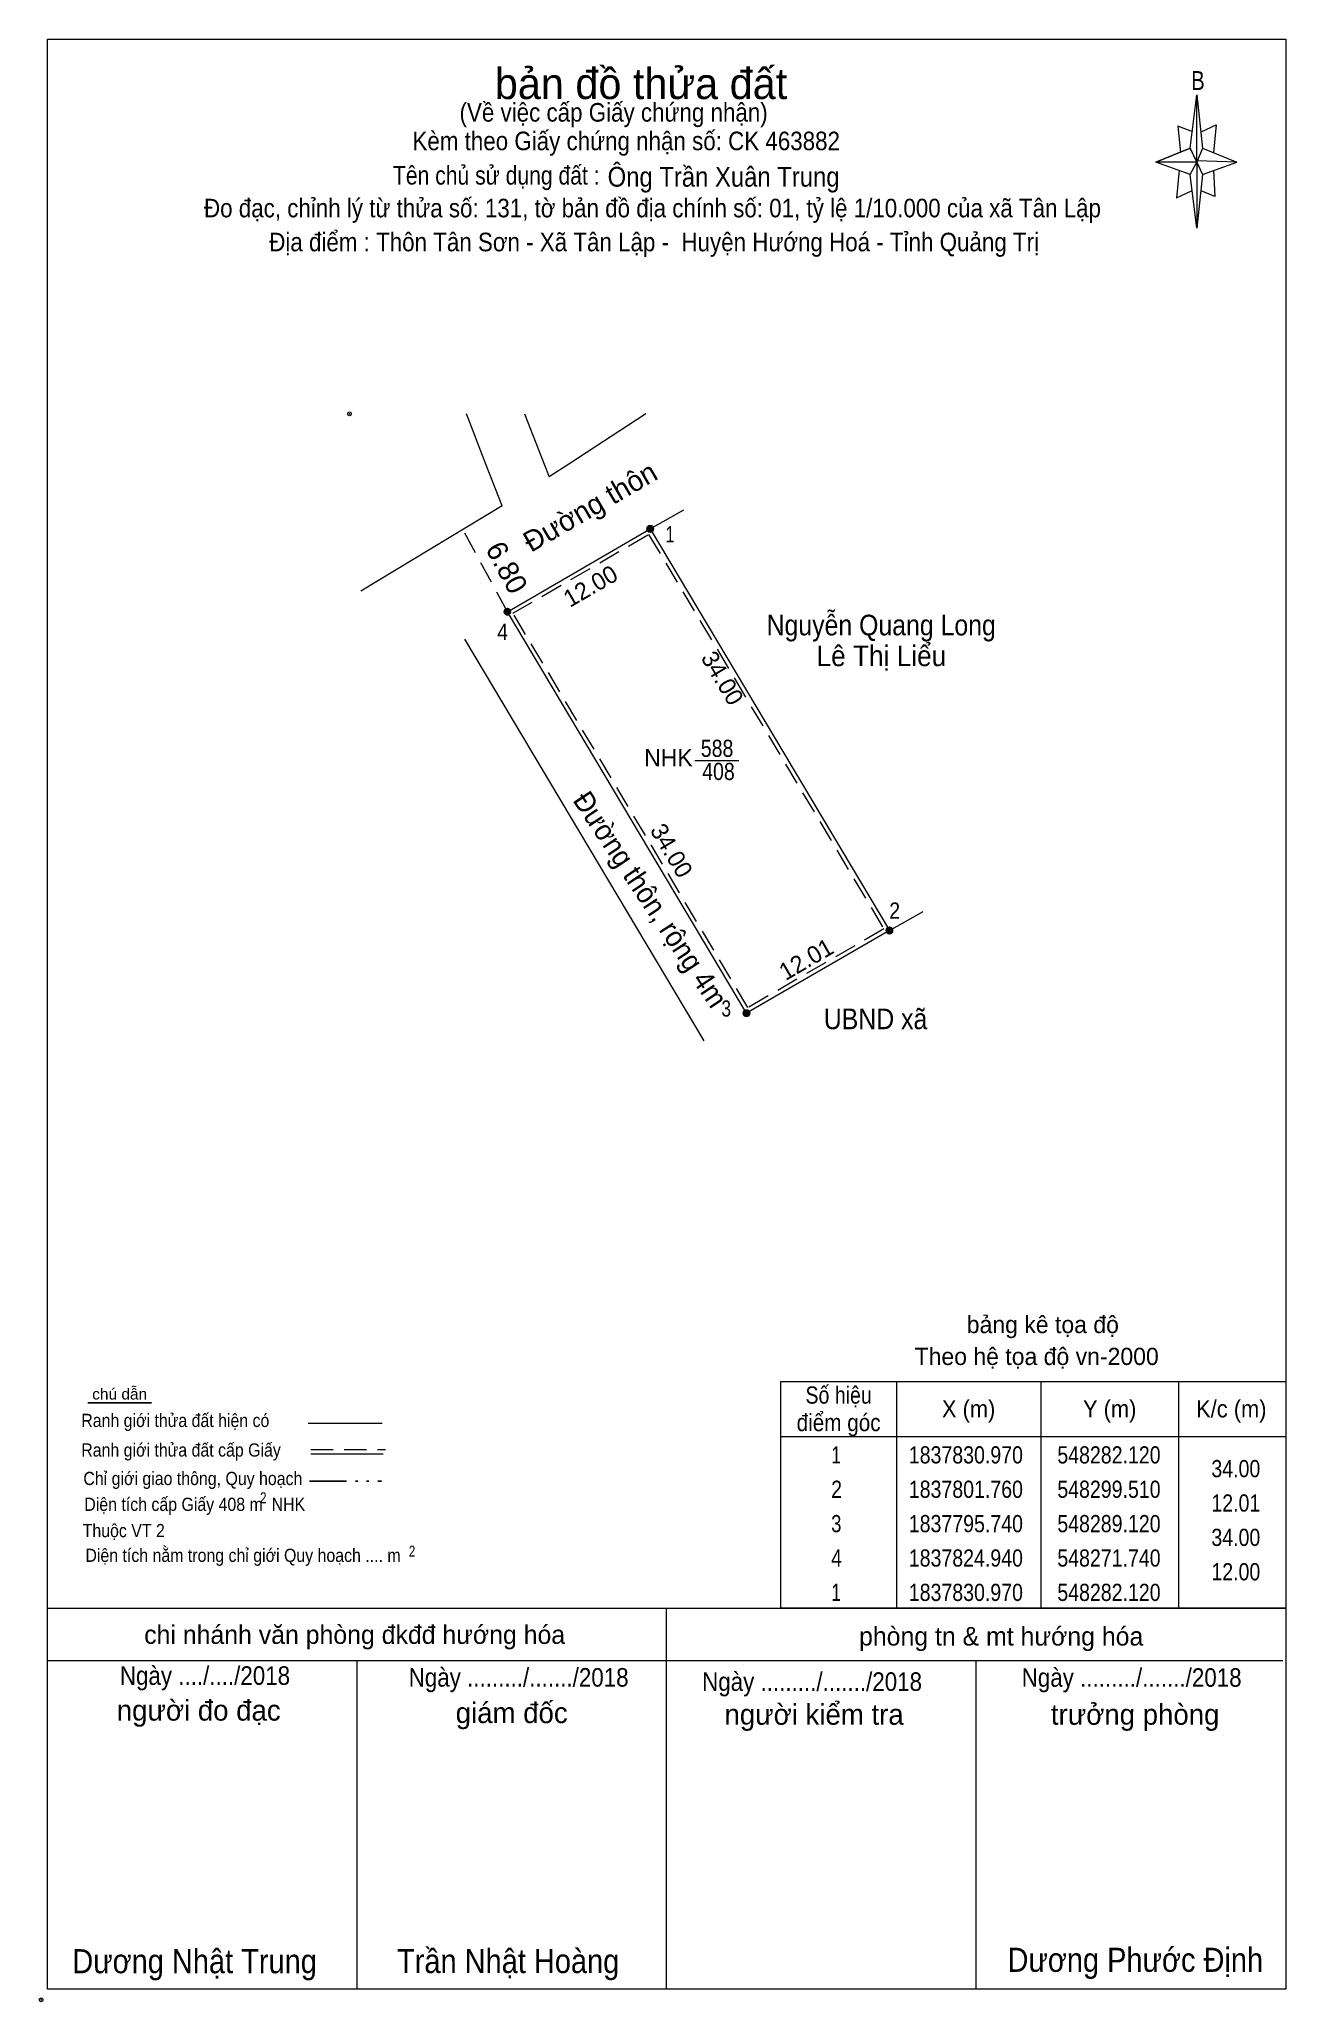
# Model space of a CAD drawing. Header units: metres. Extents: x 548193 to 548858, y 1837750 to 1837898.
# Drawn here: x 548358.8 to 548449.4, y 1837749.7 to 1837892.4 of the extents above; entities that cross this region are included whole.
import ezdxf
from ezdxf.enums import TextEntityAlignment as Align

# ---------------------------------------------------------------- set-up
doc = ezdxf.new("R2010")
doc.units = ezdxf.units.M
doc.header["$LTSCALE"] = 0.54
doc.header["$PDMODE"] = 32
doc.header["$PDSIZE"] = 0.27
doc.linetypes.add('DASH_DOUBLE_DOT', pattern=[9.2, 5, -1.2, 0.3, -1.2, 0.3, -1.2])
doc.linetypes.add('MEDIUM_DASHED', pattern=[4.5, 3, -1.5])
for name, color, linetype, lineweight in [('4', 7, 'Continuous', 13), ('63', 7, 'Continuous', 13), ('8', 7, 'Continuous', 13)]:
    doc.layers.add(name, color=color, linetype=linetype, lineweight=lineweight)

msp = doc.modelspace()

# ---------------------------------------------------------------- texts
at = {"layer": '4'}
for s, height, p in [('bản đồ thửa đất', 2.25, (548402.495, 1837888.05)), ('bảng kê tọa độ', 1.25, (548431.705, 1837798.31)), ('Theo hệ tọa độ vn-2000', 1.25, (548431.255, 1837795.99)), ('chi nhánh văn phòng đkđđ hướng hóa', 1.35, (548381.68, 1837775.71)), ('phòng tn & mt hướng hóa', 1.35, (548428.675, 1837775.59)), ('người đo đạc', 1.5, (548370.345, 1837770.13)), ('giám đốc', 1.5, (548393.095, 1837769.95)), ('người kiểm tra', 1.5, (548415.075, 1837769.83)), ('trưởng phòng', 1.5, (548438.415, 1837769.83))]:
    msp.add_text(s, height=height, dxfattribs=at).set_placement(p, align=Align.CENTER)
for s, height, width, p in [('B', 1.378, 0.8, (548442.98, 1837888.71)), ('(Về việc cấp Giấy chứng nhận)', 1.35, 0.9, (548400.505, 1837886.41)), ('Kèm theo Giấy chứng nhận số: CK 463882', 1.35, 0.9, (548401.42, 1837884.33)), ('Tên chủ sử dụng đất :', 1.35, 0.85, (548391.975, 1837881.83)), ('Đo đạc, chỉnh lý từ thửa số: 131, tờ bản đồ địa chính số: 01, tỷ lệ 1/10.000 của xã Tân Lập', 1.35, 0.9, (548403.33, 1837879.45)), ('Địa điểm : Thôn Tân Sơn - Xã Tân Lập -  Huyện Hướng Hoá - Tỉnh Quảng Trị ', 1.35, 0.9, (548403.675, 1837876.98)), ('chú dẫn', 0.7999, 1.05, (548364.6, 1837793.48)), ('Ranh giới thửa đất hiện có ', 0.96, 0.9, (548368.805, 1837791.48)), ('Ranh giới thửa đất cấp Giấy', 0.96, 0.9, (548369.06, 1837789.33)), ('Chỉ giới giao thông, Quy hoạch', 0.96, 0.9, (548369.92, 1837787.26)), ('2', 0.8, 0.8, (548375.04, 1837785.93)), ('Diện tích cấp Giấy 408 m  NHK', 0.96, 0.9, (548370.055, 1837785.38)), ('Thuộc VT 2', 0.96, 0.9, (548364.895, 1837783.47)), ('Diện tích nằm trong chỉ giới Quy hoạch .... m', 0.96, 0.9, (548373.565, 1837781.67)), ('2', 0.8, 0.8, (548385.85, 1837782.05)), ('Ngày ..../..../2018', 1.35, 0.9, (548370.8, 1837772.73)), ('Ngày ........./......./2018', 1.35, 0.9, (548393.6, 1837772.6)), ('Ngày ........./......./2018', 1.35, 0.9, (548438.16, 1837772.59)), ('Ngày ........./......./2018', 1.35, 0.9, (548414.93, 1837772.29)), ('Dương Nhật Trung', 1.75, 0.9, (548370.045, 1837751.76)), ('Trần Nhật Hoàng', 1.75, 0.9, (548392.84, 1837751.77)), ('Dương Phước Định', 1.75, 0.9, (548438.425, 1837751.86))]:
    msp.add_text(s, height=height, dxfattribs=dict(at, width=width)).set_placement(p, align=Align.CENTER)
at = {"layer": '4', "width": 0.9}
msp.add_text('Ông Trần Xuân Trung', height=1.44, dxfattribs=at).set_placement((548400.07, 1837881.68))
at = {"layer": '63'}
for s, width, p in [('Số hiệu', 0.85, (548416.86, 1837793.18)), ('điểm góc', 0.9, (548416.86, 1837791.18)), ('X (m)', 0.95, (548426.31, 1837792.18)), ('Y (m)', 0.95, (548436.565, 1837792.18)), ('K/c (m)', 0.95, (548445.405, 1837792.18)), (' 1', 0.75, (548416.51, 1837788.83)), ('1837830.970', 0.85, (548426.11, 1837788.83)), ('548282.120', 0.85, (548436.51, 1837788.83)), (' 2', 0.85, (548416.515, 1837786.33)), ('1837801.760', 0.85, (548426.11, 1837786.33)), ('548299.510', 0.85, (548436.51, 1837786.33)), (' 3', 0.8, (548416.505, 1837783.83)), ('1837795.740', 0.85, (548426.11, 1837783.83)), ('548289.120', 0.85, (548436.51, 1837783.83)), (' 4', 0.85, (548416.51, 1837781.33)), ('1837824.940', 0.85, (548426.11, 1837781.33)), ('548271.740', 0.85, (548436.51, 1837781.33)), (' 1', 0.75, (548416.51, 1837778.83)), ('1837830.970', 0.85, (548426.11, 1837778.83)), ('548282.120', 0.85, (548436.51, 1837778.83))]:
    msp.add_text(s, height=1.25, dxfattribs=dict(at, width=width)).set_placement(p, align=Align.CENTER)
at = {"layer": '63', "width": 0.85}
for s, p in [('34.00', (548447.51, 1837787.83)), ('12.01', (548447.51, 1837785.33)), ('34.00', (548447.51, 1837782.83)), ('12.00', (548447.51, 1837780.33))]:
    msp.add_text(s, height=1.25, dxfattribs=at).set_placement(p, align=Align.RIGHT)
at = {"layer": '8'}
for s, rotation, p in [('Đường thôn', 30.153, (548394.5, 1837855.05)), ('6.80', 298.371, (548391.15, 1837855.35))]:
    msp.add_text(s, height=1.5, rotation=rotation, dxfattribs=at).set_placement(p)
for s, height, width, p in [('1', 1.174, 0.75, (548404.605, 1837855.82)), ('4', 1.174, 0.9, (548392.435, 1837848.72)), ('Nguyễn Quang Long', 1.5, 0.9, (548419.955, 1837849.05)), ('Lê Thị Liểu', 1.5, 0.95, (548419.97, 1837846.81)), ('588', 1.25, 0.85, (548408.025, 1837840.21)), ('408', 1.25, 0.85, (548408.125, 1837838.53)), ('2', 1.174, 0.9, (548420.935, 1837828.45)), ('3', 1.174, 0.8, (548408.69, 1837821.33)), ('UBND xã', 1.5, 0.9, (548419.545, 1837820.41))]:
    msp.add_text(s, height=height, dxfattribs=dict(at, width=width)).set_placement(p, align=Align.CENTER)
for s, rotation, p in [('12.00', 30.153, (548399.1361, 1837852.0957)), ('34.00', 300.767, (548407.8764, 1837845.6247)), ('34.00', 300.761, (548404.1762, 1837833.0847)), ('12.01', 30.088, (548414.8117, 1837824.9555))]:
    msp.add_text(s, height=1.25, rotation=rotation, dxfattribs=at).set_placement(p, align=Align.CENTER)
msp.add_text('NHK', height=1.25, dxfattribs=at).set_placement((548404.485, 1837839.53), align=Align.CENTER)
at = {"layer": '8', "width": 0.95}
msp.add_text('Đường thôn, rộng 4m', height=1.5, rotation=303.639, dxfattribs=at).set_placement((548402.5568, 1837829.4355), align=Align.CENTER)

# ---------------------------------------------------------------- hatches: boundary and pattern name
at = {"layer": '8'}
for points in [[(548403.3949, 1837856.8, 1), (548402.9251, 1837856.8, 1)], [(548403.3949, 1837856.8, 1), (548402.9251, 1837856.8, 1)], [(548393.0149, 1837850.77, 1), (548392.5451, 1837850.77, 1)], [(548420.7849, 1837827.59, 1), (548420.3151, 1837827.59, 1)], [(548410.3949, 1837821.57, 1), (548409.9251, 1837821.57, 1)]]:
    msp.add_hatch(color=256, dxfattribs=at).paths.add_polyline_path(points)

# ---------------------------------------------------------------- linework, layer by layer
at = {"layer": '4'}
for p, q in [((548442.41, 1837884.47), (548442.91, 1837888.37)), ((548443.31, 1837884.47), (548445.81, 1837883.47)), ((548442.41, 1837882.57), (548439.91, 1837883.47)), ((548443.31, 1837882.57), (548442.91, 1837878.67)), ((548444.11, 1837882.87), (548444.21, 1837880.97)), ((548444.21, 1837880.97), (548443.21, 1837881.37)), ((548378.29, 1837791.76), (548383.67, 1837791.76)), ((548378.49, 1837789.52), (548383.76, 1837789.52)), ((548359.36, 1837778.3), (548449.36, 1837778.3)), ((548359.36, 1837778.3), (548449.36, 1837778.3)), ((548359.36, 1837778.3), (548449.36, 1837778.3)), ((548404.36, 1837750.6), (548404.36, 1837778.3)), ((548359.36, 1837774.5), (548449.16, 1837774.5)), ((548381.86, 1837750.6), (548381.86, 1837774.5)), ((548426.86, 1837750.6), (548426.86, 1837774.5)), ((548449.36, 1837750.6), (548359.36, 1837750.6))]:
    msp.add_line(p, q, dxfattribs=at)
at = {"layer": '4', "lineweight": 25}
msp.add_line((548366.91, 1837793.25), (548362.29, 1837793.25), dxfattribs=at)
at = {"layer": '4', "linetype": 'MEDIUM_DASHED'}
msp.add_line((548378.49, 1837789.84), (548383.93, 1837789.84), dxfattribs=at)
at = {"layer": '4', "linetype": 'DASH_DOUBLE_DOT', "lineweight": 25}
msp.add_line((548378.39, 1837787.55), (548383.63, 1837787.55), dxfattribs=at)
at = {"layer": '4'}
for points in [[(548359.36, 1837892.4), (548449.36, 1837892.4), (548449.36, 1837750.6), (548359.36, 1837750.6)], [(548442.91, 1837888.37), (548443.31, 1837884.47), (548442.91, 1837883.47)], [(548442.91, 1837883.47), (548439.91, 1837883.47), (548442.41, 1837884.47), (548443.31, 1837882.57), (548445.81, 1837883.47), (548442.91, 1837883.57)], [(548442.91, 1837883.47), (548442.91, 1837878.67), (548442.41, 1837882.57)]]:
    msp.add_lwpolyline(points, close=True, dxfattribs=at)
for points in [[(548442.61, 1837885.67), (548441.51, 1837886.07), (548441.71, 1837884.17)], [(548443.21, 1837885.67), (548444.31, 1837886.17), (548444.11, 1837884.17)], [(548442.91, 1837883.47), (548442.41, 1837884.47), (548439.91, 1837883.47)], [(548441.61, 1837882.87), (548441.41, 1837880.87), (548442.51, 1837881.37)], [(548442.91, 1837883.47), (548443.31, 1837882.57), (548445.81, 1837883.47)]]:
    msp.add_lwpolyline(points, dxfattribs=at)
msp.add_point((548358.89, 1837749.82), dxfattribs=at)
at = {"layer": '63'}
for p, q in [((548421.06, 1837794.8), (548421.06, 1837778.3)), ((548431.56, 1837794.8), (548431.56, 1837778.3)), ((548441.56, 1837794.8), (548441.56, 1837778.3)), ((548412.66, 1837790.8), (548449.36, 1837790.8))]:
    msp.add_line(p, q, dxfattribs=at)
msp.add_lwpolyline([(548412.66, 1837794.8), (548449.36, 1837794.8), (548449.36, 1837778.3), (548412.66, 1837778.3)], close=True, dxfattribs=at)
at = {"layer": '8'}
for p, q in [((548391.22, 1837861.51), (548389.81, 1837865.16)), ((548392.4, 1837858.47), (548391.22, 1837861.51)), ((548392.4, 1837858.47), (548382.13, 1837852.27)), ((548403.16, 1837856.8), (548405.62, 1837858.18)), ((548389.66, 1837848.78), (548407.05, 1837819.57)), ((548406.4, 1837839.94), (548409.6, 1837839.94)), ((548420.55, 1837827.59), (548423.01, 1837828.97))]:
    msp.add_line(p, q, dxfattribs=at)
at = {"layer": '8', "linetype": 'MEDIUM_DASHED'}
msp.add_line((548392.78, 1837850.77), (548389.55, 1837856.75), dxfattribs=at)
at = {"layer": '8'}
for points in [[(548394.03, 1837865.16), (548395.45, 1837861.51), (548395.81, 1837860.57)], [(548402.84, 1837865.16), (548397.25, 1837861.51), (548395.81, 1837860.57)]]:
    msp.add_lwpolyline(points, dxfattribs=at)
msp.add_lwpolyline([(548403.16, 1837856.8), (548420.55, 1837827.59), (548410.16, 1837821.57), (548392.78, 1837850.77)], close=True, dxfattribs=at)
msp.add_lwpolyline([(548403.16, 1837856.8), (548420.55, 1837827.59), (548410.16, 1837821.57), (548392.78, 1837850.77)], close=True, dxfattribs=at)
at = {"layer": '8', "linetype": 'MEDIUM_DASHED'}
msp.add_lwpolyline([(548403.05, 1837856.39), (548420.14, 1837827.7), (548410.27, 1837821.98), (548393.19, 1837850.66)], close=True, dxfattribs=at)
at = {"layer": '8', "lineweight": 25}
for centre in [(548403.16, 1837856.8), (548403.16, 1837856.8), (548392.78, 1837850.77), (548420.55, 1837827.59), (548410.16, 1837821.57)]:
    msp.add_circle(centre, 0.2349, dxfattribs=at)
at = {"layer": '8'}
msp.add_point((548381.31, 1837865.16), dxfattribs=at)

msp.set_redraw_order([(e.dxf.handle, doc.entitydb.next_handle()) for e in msp.query("TEXT MTEXT ATTDEF DIMENSION ARC_DIMENSION")])  # texts and dimensions are drawn at this point

doc.saveas('drawing.dxf')
